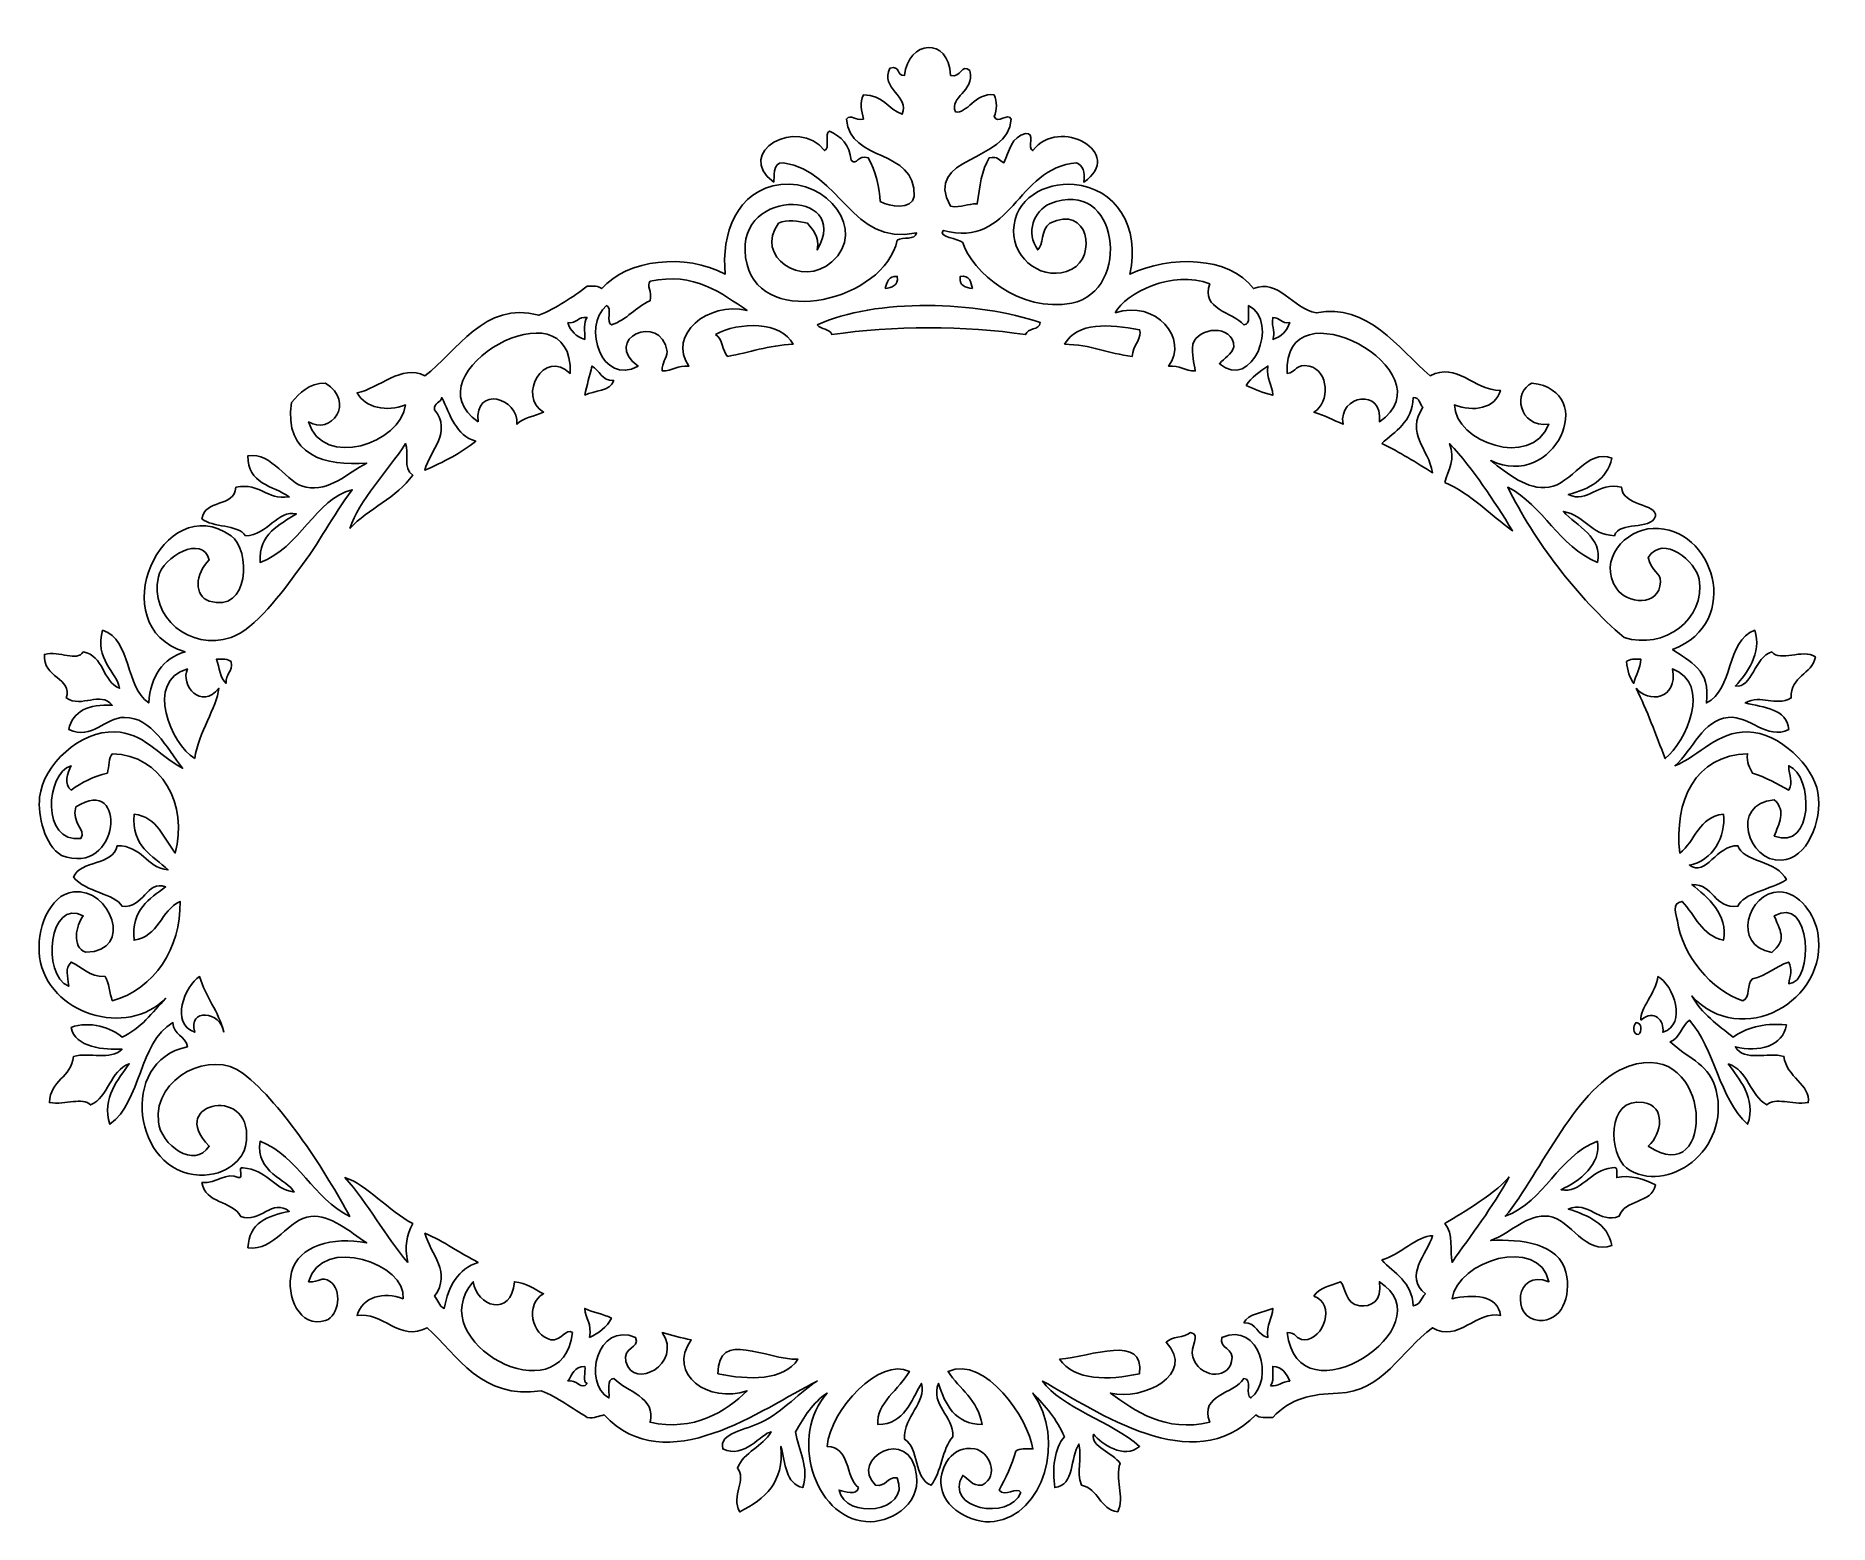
# Model space of a CAD drawing. Header units: centimetres. Extents: x -5.73 to 3.67, y 0.59 to 8.39.
import ezdxf

# ---------------------------------------------------------------- set-up
doc = ezdxf.new("R2010")
doc.units = ezdxf.units.CM
doc.header["$MEASUREMENT"] = 0
doc.layers.add('Layer 1', color=7, linetype='Continuous')

msp = doc.modelspace()

# ---------------------------------------------------------------- linework, layer by layer
at = {"layer": 'Layer 1', "color": 38}
for points, knots in [([(3.13944, 3.00548), (3.19299, 2.92661), (3.29028, 2.82779), (3.24104, 2.68798), (3.24104, 2.68798), (3.09208, 2.82268), (3.06906, 3.08327), (2.93624, 3.23411), (2.93624, 3.23411), (2.89436, 3.204), (2.88695, 3.13947), (2.83461, 3.11981), (2.83461, 3.11981), (2.94626, 3.02228), (3.04122, 3.00191), (3.07591, 2.86581), (3.07591, 2.86581), (3.15481, 2.55641), (2.81794, 2.30775), (2.60601, 2.45941), (2.60601, 2.45941), (2.51632, 2.5236), (2.49462, 2.83337), (2.69491, 2.80231), (2.69491, 2.80231), (2.81331, 2.78395), (2.79429, 2.6379), (2.72031, 2.57371), (2.72031, 2.57371), (3.07853, 2.3286), (3.0635, 3.14698), (2.61871, 2.99281), (2.61871, 2.99281), (2.34812, 2.89902), (2.15807, 2.43502), (1.97101, 2.20541), (1.97101, 2.20541), (2.18217, 2.28632), (2.24366, 2.51696), (2.45361, 2.59911), (2.45361, 2.59911), (2.47573, 2.47812), (2.3596, 2.38937), (2.26311, 2.34508), (2.26311, 2.34508), (2.36492, 2.31965), (2.41895, 2.4516), (2.52981, 2.45938), (2.52981, 2.45938), (2.56799, 2.47216), (2.55233, 2.4311), (2.55521, 2.40858), (2.55521, 2.40858), (2.6212, 2.42469), (2.70147, 2.3995), (2.75841, 2.37048), (2.75841, 2.37048), (2.74021, 2.27018), (2.59529, 2.29656), (2.56791, 2.20541), (2.56791, 2.20541), (2.46361, 2.16435), (2.40456, 2.2887), (2.30124, 2.24348), (2.30124, 2.24348), (2.40662, 2.20919), (2.50616, 2.16903), (2.52984, 2.05298), (2.52984, 2.05298), (2.39133, 1.99808), (2.31304, 2.19072), (2.19964, 2.20541), (2.19964, 2.20541), (2.08592, 2.22009), (2.00369, 2.12006), (1.89484, 2.07838), (1.89484, 2.07838), (2.05319, 2.08796), (2.25264, 2.062), (2.28854, 1.91331), (2.28854, 1.91331), (2.32024, 1.782), (2.26211, 1.65225), (2.14884, 1.65928), (2.14884, 1.65928), (1.9989, 1.66865), (2.02165, 1.93259), (2.19964, 1.86248), (2.19964, 1.86248), (2.14503, 2.10524), (1.72048, 1.97294), (1.69167, 1.77361), (1.69167, 1.77361), (1.79819, 1.79864), (1.93519, 1.79261), (1.94567, 1.68471), (1.94567, 1.68471), (1.82711, 1.71667), (1.71847, 1.53829), (1.59007, 1.62124), (1.59007, 1.62124), (1.42095, 1.5012), (1.33364, 1.28739), (1.09477, 1.27834), (1.09477, 1.27834), (0.95261, 1.27294), (0.84725, 1.25143), (0.75187, 1.15131), (0.75187, 1.15131), (0.71814, 1.15144), (0.67935, 1.14652), (0.66297, 1.16401), (0.66297, 1.16401), (0.33288, 0.82627), (-0.16914, 1.18179), (-0.4546, 1.34181), (-0.4546, 1.34181), (-0.36147, 1.20208), (-0.09069, 1.13004), (0.05337, 0.99891), (0.05337, 0.99891), (-0.02955, 0.92861), (-0.14393, 1.01277), (-0.1879, 1.06241), (-0.1879, 1.06241), (-0.20542, 0.99804), (-0.08347, 0.96385), (-0.04823, 0.90998), (-0.04823, 0.90998), (-0.07744, 0.83312), (-0.02204, 0.73414), (-0.0609, 0.65598), (-0.0609, 0.65598), (-0.157, 0.66995), (-0.15948, 0.77756), (-0.2514, 0.79568), (-0.2514, 0.79568), (-0.28035, 0.87024), (-0.24656, 0.92874), (-0.2641, 1.01158), (-0.2641, 1.01158), (-0.3122, 0.94117), (-0.28476, 0.79518), (-0.3911, 0.78295), (-0.3911, 0.78295), (-0.40348, 0.87831), (-0.39562, 0.98877), (-0.3403, 1.04965), (-0.3403, 1.04965), (-0.37991, 1.14128), (-0.44164, 1.21078), (-0.50537, 1.27828), (-0.50537, 1.27828), (-0.33085, 1.03452), (-0.45076, 0.63592), (-0.7086, 0.60518), (-0.7086, 0.60518), (-0.82361, 0.59145), (-0.98258, 0.67241), (-0.988, 0.80838), (-0.988, 0.80838), (-0.99112, 0.8868), (-0.93077, 1.00859), (-0.8102, 0.98621), (-0.8102, 0.98621), (-0.7349, 0.97221), (-0.67666, 0.84572), (-0.7721, 0.79571), (-0.7721, 0.79571), (-0.82856, 0.79005), (-0.8393, 0.83011), (-0.8737, 0.84651), (-0.8737, 0.84651), (-0.97676, 0.6717), (-0.627, 0.6055), (-0.5689, 0.75761), (-0.5689, 0.75761), (-0.58811, 0.79238), (-0.6546, 0.72938), (-0.6832, 0.77031), (-0.6832, 0.77031), (-0.64634, 0.83082), (-0.61867, 0.90051), (-0.5943, 0.97351), (-0.5943, 0.97351), (-0.57795, 0.991), (-0.53913, 0.9861), (-0.5054, 0.98621), (-0.5054, 0.98621), (-0.52884, 1.14345), (-0.75533, 1.47812), (-0.94993, 1.39258), (-0.94993, 1.39258), (-0.89122, 1.29889), (-0.79293, 1.24478), (-0.7721, 1.11318), (-0.7721, 1.11318), (-0.91564, 1.11781), (-0.96461, 1.217), (-1.00073, 1.32908), (-1.00073, 1.32908), (-1.04444, 1.21743), (-0.92218, 1.16221), (-0.92453, 1.04965), (-0.92453, 1.04965), (-0.98351, 0.98589), (-0.9843, 0.86389), (-1.0388, 0.79565), (-1.0388, 0.79565), (-1.13185, 0.8296), (-1.09905, 0.9894), (-1.1785, 1.03695), (-1.1785, 1.03695), (-1.18332, 1.16175), (-1.06309, 1.22435), (-1.0896, 1.32905), (-1.0896, 1.32905), (-1.14622, 1.2375), (-1.17413, 1.11725), (-1.3182, 1.11315), (-1.3182, 1.11315), (-1.33103, 1.22483), (-1.20147, 1.3001), (-1.1531, 1.39255), (-1.1531, 1.39255), (-1.30688, 1.46745), (-1.56633, 1.19562), (-1.5849, 0.99885), (-1.5849, 0.99885), (-1.46121, 0.99554), (-1.49068, 0.83907), (-1.4198, 0.78295), (-1.4198, 0.78295), (-1.42676, 0.73834), (-1.49346, 0.76255), (-1.5214, 0.77028), (-1.5214, 0.77028), (-1.49309, 0.6123), (-1.14307, 0.6505), (-1.2166, 0.83375), (-1.2166, 0.83375), (-1.27452, 0.84089), (-1.27031, 0.78586), (-1.3309, 0.79568), (-1.3309, 0.79568), (-1.47285, 0.93098), (-1.15041, 1.11905), (-1.115, 0.84645), (-1.115, 0.84645), (-1.09629, 0.68579), (-1.2593, 0.59494), (-1.3817, 0.60515), (-1.3817, 0.60515), (-1.65703, 0.62809), (-1.78106, 1.06037), (-1.5849, 1.27825), (-1.5849, 1.27825), (-1.65853, 1.22909), (-1.70581, 1.1536), (-1.75, 1.07502), (-1.75, 1.07502), (-1.73685, 0.98167), (-1.67496, 0.88592), (-1.7119, 0.78292), (-1.7119, 0.78292), (-1.80196, 0.80292), (-1.80405, 0.9109), (-1.8262, 0.99882), (-1.8262, 0.99882), (-1.81035, 0.80964), (-1.90883, 0.72508), (-2.0421, 0.65592), (-2.0421, 0.65592), (-2.09192, 0.73839), (-2.00225, 0.8315), (-2.0548, 0.88452), (-2.0548, 0.88452), (-2.01908, 0.97159), (-1.92243, 0.99768), (-1.877, 1.07502), (-1.877, 1.07502), (-1.92809, 1.07076), (-2.01842, 0.92892), (-2.131, 0.98615), (-2.131, 0.98615), (-2.15291, 1.07113), (-2.00993, 1.08547), (-1.9278, 1.12582), (-1.9278, 1.12582), (-1.81755, 1.18003), (-1.71941, 1.2914), (-1.6357, 1.34172), (-1.6357, 1.34172), (-1.92653, 1.19683), (-2.4272, 0.8152), (-2.7533, 1.16392), (-2.7533, 1.16392), (-2.78312, 1.15987), (-2.80098, 1.14384), (-2.8422, 1.15122), (-2.8422, 1.15122), (-2.9216, 1.19882), (-2.99283, 1.25459), (-3.0835, 1.29092), (-3.0835, 1.29092), (-3.39312, 1.24279), (-3.52289, 1.47568), (-3.6804, 1.62112), (-3.6804, 1.62112), (-3.82481, 1.54391), (-3.91826, 1.71031), (-4.0487, 1.68459), (-4.0487, 1.68459), (-4.01965, 1.78492), (-3.90926, 1.81096), (-3.8074, 1.77349), (-3.8074, 1.77349), (-3.78163, 1.9532), (-4.23386, 2.11224), (-4.3027, 1.86236), (-4.3027, 1.86236), (-4.24145, 1.85739), (-4.23933, 1.89564), (-4.1884, 1.86236), (-4.1884, 1.86236), (-4.12953, 1.82394), (-4.1389, 1.68382), (-4.2138, 1.65916), (-4.2138, 1.65916), (-4.34943, 1.6145), (-4.42324, 1.78886), (-4.3916, 1.91319), (-4.3916, 1.91319), (-4.3563, 2.05188), (-4.17652, 2.10144), (-3.9979, 2.06559), (-3.9979, 2.06559), (-4.0864, 2.12679), (-4.1888, 2.21352), (-4.29, 2.20529), (-4.29, 2.20529), (-4.40798, 2.19569), (-4.48092, 2.0213), (-4.6202, 2.04019), (-4.6202, 2.04019), (-4.61636, 2.17185), (-4.51754, 2.20847), (-4.4043, 2.23069), (-4.4043, 2.23069), (-4.49092, 2.30374), (-4.55794, 2.16566), (-4.6583, 2.20529), (-4.6583, 2.20529), (-4.70323, 2.28734), (-4.84594, 2.27165), (-4.8615, 2.38309), (-4.8615, 2.38309), (-4.78713, 2.37608), (-4.73085, 2.44185), (-4.671, 2.40849), (-4.671, 2.40849), (-4.63652, 2.39939), (-4.68008, 2.46839), (-4.6456, 2.45929), (-4.6456, 2.45929), (-4.52193, 2.45172), (-4.49164, 2.35076), (-4.3789, 2.33229), (-4.3789, 2.33229), (-4.40888, 2.39979), (-4.58422, 2.43169), (-4.5567, 2.59899), (-4.5567, 2.59899), (-4.35157, 2.51623), (-4.28148, 2.29848), (-4.0868, 2.20529), (-4.0868, 2.20529), (-4.20901, 2.42934), (-4.4329, 2.7893), (-4.6456, 2.95456), (-4.6456, 2.95456), (-4.81025, 3.08249), (-5.11547, 2.93617), (-5.0901, 2.70056), (-5.0901, 2.70056), (-5.07708, 2.57965), (-4.90031, 2.45156), (-4.8234, 2.57356), (-4.8234, 2.57356), (-5.05893, 2.80526), (-4.57078, 2.90445), (-4.6329, 2.57356), (-4.6329, 2.57356), (-4.64459, 2.51128), (-4.72884, 2.4164), (-4.8742, 2.42113), (-4.8742, 2.42113), (-5.21898, 2.43245), (-5.30462, 3.01872), (-4.9377, 3.09423), (-4.9377, 3.09423), (-4.94582, 3.15381), (-5.01308, 3.15432), (-5.0139, 3.22123), (-5.0139, 3.22123), (-5.19538, 3.11484), (-5.1772, 2.8088), (-5.3441, 2.68783), (-5.3441, 2.68783), (-5.39048, 2.82761), (-5.29671, 2.92508), (-5.2425, 3.00533), (-5.2425, 3.00533), (-5.34524, 2.96839), (-5.34889, 2.83232), (-5.4457, 2.78943), (-5.4457, 2.78943), (-5.48978, 2.83306), (-5.57265, 2.78782), (-5.6616, 2.80213), (-5.6616, 2.80213), (-5.65718, 2.9205), (-5.54592, 2.93199), (-5.5346, 3.04343), (-5.5346, 3.04343), (-5.44964, 3.06812), (-5.34344, 3.01975), (-5.2806, 3.0815), (-5.2806, 3.0815), (-5.37024, 3.07788), (-5.52873, 3.08883), (-5.5473, 3.1958), (-5.5473, 3.1958), (-5.45271, 3.2326), (-5.33148, 3.1935), (-5.2806, 3.145), (-5.2806, 3.145), (-5.18088, 3.18921), (-5.12214, 3.27441), (-5.052, 3.3482), (-5.052, 3.3482), (-5.25292, 3.14018), (-5.67023, 3.26396), (-5.7124, 3.5641), (-5.7124, 3.5641), (-5.73224, 3.70541), (-5.66327, 3.89099), (-5.5346, 3.907), (-5.5346, 3.907), (-5.34495, 3.92978), (-5.21091, 3.59629), (-5.4711, 3.5895), (-5.4711, 3.5895), (-5.54476, 3.61815), (-5.52285, 3.73073), (-5.4838, 3.78), (-5.4838, 3.78), (-5.66237, 3.87774), (-5.70629, 3.47134), (-5.56, 3.4117), (-5.56, 3.4117), (-5.56479, 3.46964), (-5.58111, 3.50041), (-5.5473, 3.5387), (-5.5473, 3.5387), (-5.48827, 3.51306), (-5.45652, 3.46015), (-5.3695, 3.4625), (-5.3695, 3.4625), (-5.34698, 3.42998), (-5.34698, 3.37492), (-5.3314, 3.3355), (-5.3314, 3.3355), (-5.11002, 3.39807), (-4.97186, 3.61053), (-4.9758, 3.8562), (-4.9758, 3.8562), (-5.07748, 3.80971), (-5.08798, 3.67205), (-5.2171, 3.653), (-5.2171, 3.653), (-5.2326, 3.8167), (-5.13685, 3.86909), (-5.052, 3.9324), (-5.052, 3.9324), (-5.1504, 3.97132), (-5.16651, 3.81847), (-5.2806, 3.8308), (-5.2806, 3.8308), (-5.31706, 3.8983), (-5.47322, 3.9042), (-5.5346, 3.9832), (-5.5346, 3.9832), (-5.49692, 4.07676), (-5.32899, 4.04003), (-5.306, 4.1483), (-5.306, 4.1483), (-5.1736, 4.14946), (-5.15646, 4.03538), (-5.0393, 4.0213), (-5.0393, 4.0213), (-5.11865, 4.09858), (-5.23223, 4.14163), (-5.2171, 4.3134), (-5.2171, 4.3134), (-5.09219, 4.29858), (-5.06396, 4.18714), (-5.0012, 4.1102), (-5.0012, 4.1102), (-4.93439, 4.36023), (-5.07012, 4.62458), (-5.3314, 4.6309), (-5.3314, 4.6309), (-5.35148, 4.60865), (-5.34841, 4.56322), (-5.3568, 4.5293), (-5.3568, 4.5293), (-5.43197, 4.51133), (-5.49383, 4.48006), (-5.5473, 4.4404), (-5.5473, 4.4404), (-5.58752, 4.4685), (-5.56807, 4.53142), (-5.5473, 4.5674), (-5.5473, 4.5674), (-5.68073, 4.5275), (-5.706, 4.16029), (-5.4965, 4.18643), (-5.4965, 4.18643), (-5.46721, 4.2349), (-5.54838, 4.26528), (-5.5219, 4.3515), (-5.5219, 4.3515), (-5.24893, 4.52914), (-5.28707, 3.9796), (-5.5981, 4.0975), (-5.5981, 4.0975), (-5.68719, 4.15243), (-5.72282, 4.30647), (-5.7124, 4.4023), (-5.7124, 4.4023), (-5.69354, 4.57576), (-5.49817, 4.75171), (-5.3187, 4.7452), (-5.3187, 4.7452), (-5.16582, 4.73967), (-5.10251, 4.63191), (-4.9631, 4.5547), (-4.9631, 4.5547), (-5.04914, 4.66254), (-5.12254, 4.82166), (-5.2679, 4.8214), (-5.2679, 4.8214), (-5.37183, 4.82121), (-5.4361, 4.69993), (-5.56, 4.7579), (-5.56, 4.7579), (-5.53891, 4.85535), (-5.4561, 4.89106), (-5.3314, 4.8849), (-5.3314, 4.8849), (-5.39591, 4.9624), (-5.49039, 4.86813), (-5.5727, 4.923), (-5.5727, 4.923), (-5.5382, 5.02733), (-5.69835, 5.02981), (-5.687, 5.1516), (-5.687, 5.1516), (-5.60712, 5.1715), (-5.51745, 5.11138), (-5.4838, 5.1643), (-5.4838, 5.1643), (-5.37521, 5.14588), (-5.38389, 5.01021), (-5.2933, 4.9738), (-5.2933, 4.9738), (-5.30499, 5.05442), (-5.42861, 5.1299), (-5.3822, 5.2786), (-5.3822, 5.2786), (-5.22827, 5.2251), (-5.26562, 4.98031), (-5.1409, 4.8976), (-5.1409, 4.8976), (-5.12897, 5.03807), (-5.06883, 5.13033), (-4.9504, 5.1643), (-4.9504, 5.1643), (-5.39223, 5.29953), (-5.06838, 6.02507), (-4.7091, 5.7739), (-4.7091, 5.7739), (-4.60477, 5.70098), (-4.612, 5.36321), (-4.8234, 5.431), (-4.8234, 5.431), (-4.90301, 5.45653), (-4.89915, 5.5743), (-4.8234, 5.6469), (-4.8234, 5.6469), (-4.85711, 5.78133), (-5.06687, 5.66471), (-5.0901, 5.558), (-5.0901, 5.558), (-5.13606, 5.34707), (-4.92603, 5.1689), (-4.7091, 5.2405), (-4.7091, 5.2405), (-4.58091, 5.28281), (-4.44034, 5.48013), (-4.3535, 5.5961), (-4.3535, 5.5961), (-4.24529, 5.74062), (-4.17893, 5.87164), (-4.0741, 6.0152), (-4.0741, 6.0152), (-4.26486, 5.96887), (-4.34961, 5.70654), (-4.5567, 5.6342), (-4.5567, 5.6342), (-4.56247, 5.78813), (-4.45613, 5.82994), (-4.3662, 5.8882), (-4.3662, 5.8882), (-4.4665, 5.91212), (-4.51585, 5.77551), (-4.6329, 5.7739), (-4.6329, 5.7739), (-4.67716, 5.83547), (-4.80424, 5.81422), (-4.8615, 5.8628), (-4.8615, 5.8628), (-4.84975, 5.96538), (-4.69084, 5.92077), (-4.6837, 6.0279), (-4.6837, 6.0279), (-4.54911, 6.05243), (-4.52979, 5.96167), (-4.4043, 5.9771), (-4.4043, 5.9771), (-4.48812, 6.03721), (-4.62507, 6.0442), (-4.6202, 6.193), (-4.6202, 6.193), (-4.49124, 6.21425), (-4.41901, 6.04676), (-4.3154, 6.0279), (-4.3154, 6.0279), (-4.19287, 6.0056), (-4.1017, 6.09899), (-3.9979, 6.1549), (-3.9979, 6.1549), (-4.21068, 6.13601), (-4.43531, 6.19461), (-4.3916, 6.4724), (-4.3916, 6.4724), (-4.34847, 6.52241), (-4.30498, 6.57204), (-4.2138, 6.574), (-4.2138, 6.574), (-4.05172, 6.47205), (-4.18885, 6.29834), (-4.3027, 6.3708), (-4.3027, 6.3708), (-4.22793, 6.12191), (-3.81806, 6.25687), (-3.7947, 6.4597), (-3.7947, 6.4597), (-3.894, 6.42234), (-4.00266, 6.44213), (-4.0487, 6.5232), (-4.0487, 6.5232), (-3.93093, 6.54535), (-3.816, 6.67626), (-3.6931, 6.6121), (-3.6931, 6.6121), (-3.52692, 6.73614), (-3.38065, 7.00765), (-3.0962, 6.9296), (-3.0962, 6.9296), (-2.99997, 6.96881), (-2.9193, 7.02366), (-2.8422, 7.082), (-2.8422, 7.082), (-2.8109, 7.08367), (-2.78103, 7.08393), (-2.766, 7.0693), (-2.766, 7.0693), (-2.63051, 7.22376), (-2.32671, 7.25628), (-2.1183, 7.1455), (-2.1183, 7.1455), (-2.13933, 7.35349), (-2.06128, 7.58733), (-1.8262, 7.6154), (-1.8262, 7.6154), (-1.58977, 7.6436), (-1.3708, 7.37627), (-1.5595, 7.209), (-1.5595, 7.209), (-1.71637, 7.06993), (-1.96765, 7.23866), (-1.8389, 7.4122), (-1.8389, 7.4122), (-1.79408, 7.43443), (-1.73439, 7.4222), (-1.6865, 7.4122), (-1.6865, 7.4122), (-1.65925, 7.37595), (-1.6235, 7.3482), (-1.6357, 7.2725), (-1.6357, 7.2725), (-1.4457, 7.59857), (-2.10639, 7.60439), (-2.004, 7.1963), (-2.004, 7.1963), (-1.91854, 6.85568), (-1.28576, 7.00601), (-1.2166, 7.3233), (-1.2166, 7.3233), (-1.18866, 7.34193), (-1.12196, 7.32179), (-1.115, 7.3614), (-1.115, 7.3614), (-1.46362, 7.2915), (-1.50672, 7.68054), (-1.8135, 7.7297), (-1.8135, 7.7297), (-1.87621, 7.73454), (-1.85814, 7.64456), (-1.8643, 7.6281), (-1.8643, 7.6281), (-2.0775, 7.78119), (-1.7369, 7.97571), (-1.5976, 7.7932), (-1.5976, 7.7932), (-1.56617, 7.80413), (-1.60133, 7.8816), (-1.5722, 7.8948), (-1.5722, 7.8948), (-1.51082, 7.86728), (-1.46615, 7.82307), (-1.4579, 7.7424), (-1.4579, 7.7424), (-1.42739, 7.71171), (-1.42427, 7.77325), (-1.369, 7.7551), (-1.369, 7.7551), (-1.32855, 7.69089), (-1.30947, 7.59206), (-1.3055, 7.5265), (-1.3055, 7.5265), (-1.25557, 7.49647), (-1.14254, 7.48327), (-1.1277, 7.5519), (-1.1277, 7.5519), (-1.12243, 7.81114), (-1.46195, 7.72565), (-1.4833, 7.9583), (-1.4833, 7.9583), (-1.45584, 7.98693), (-1.43999, 7.9478), (-1.3944, 7.9583), (-1.3944, 7.9583), (-1.40191, 8.0041), (-1.41583, 8.04347), (-1.3944, 8.0853), (-1.3944, 8.0853), (-1.29068, 8.08744), (-1.26647, 8.01005), (-1.1912, 7.9837), (-1.1912, 7.9837), (-1.14821, 8.07768), (-1.31087, 8.11906), (-1.2547, 8.225), (-1.2547, 8.225), (-1.19848, 8.24312), (-1.22147, 8.18203), (-1.1785, 8.1869), (-1.1785, 8.1869), (-1.15916, 8.37057), (-0.94794, 8.3946), (-0.9372, 8.1869), (-0.9372, 8.1869), (-0.88026, 8.17251), (-0.88047, 8.25347), (-0.8356, 8.2123), (-0.8356, 8.2123), (-0.81234, 8.09781), (-0.94376, 8.0781), (-0.9118, 7.9964), (-0.9118, 7.9964), (-0.85039, 7.98182), (-0.81089, 8.09848), (-0.7086, 8.0853), (-0.7086, 8.0853), (-0.69294, 8.0494), (-0.69294, 8.00693), (-0.7086, 7.971), (-0.7086, 7.971), (-0.6877, 7.92962), (-0.6397, 7.99423), (-0.6197, 7.9583), (-0.6197, 7.9583), (-0.62938, 7.72729), (-1.08748, 7.76812), (-0.9372, 7.5011), (-0.9372, 7.5011), (-0.87703, 7.49173), (-0.84989, 7.51539), (-0.7975, 7.5138), (-0.7975, 7.5138), (-0.78504, 7.60294), (-0.77406, 7.69356), (-0.73403, 7.7551), (-0.73403, 7.7551), (-0.69011, 7.76515), (-0.68043, 7.74097), (-0.65783, 7.7297), (-0.65783, 7.7297), (-0.62912, 7.78992), (-0.61801, 7.86768), (-0.54353, 7.8821), (-0.54353, 7.8821), (-0.49085, 7.89245), (-0.53715, 7.80381), (-0.50543, 7.7932), (-0.50543, 7.7932), (-0.36946, 7.97682), (-0.01558, 7.77812), (-0.23873, 7.6281), (-0.23873, 7.6281), (-0.22976, 7.68366), (-0.24537, 7.71462), (-0.27683, 7.7297), (-0.27683, 7.7297), (-0.59436, 7.702), (-0.6142, 7.27798), (-0.97533, 7.3741), (-0.97533, 7.3741), (-1.00645, 7.33801), (-0.89635, 7.3351), (-0.8737, 7.3106), (-0.8737, 7.3106), (-0.8257, 7.16034), (-0.57276, 6.93984), (-0.3022, 6.9931), (-0.3022, 6.9931), (0.01448, 7.05544), (-0.05198, 7.66342), (-0.4165, 7.5138), (-0.4165, 7.5138), (-0.50096, 7.47911), (-0.54458, 7.36166), (-0.47997, 7.2725), (-0.47997, 7.2725), (-0.44978, 7.29713), (-0.46536, 7.37714), (-0.4165, 7.4122), (-0.4165, 7.4122), (-0.21325, 7.51264), (-0.1698, 7.23705), (-0.3022, 7.1709), (-0.3022, 7.1709), (-0.44698, 7.09859), (-0.61073, 7.22247), (-0.60703, 7.3741), (-0.60703, 7.3741), (-0.60296, 7.53941), (-0.44452, 7.62855), (-0.28953, 7.6154), (-0.28953, 7.6154), (-0.07331, 7.59706), (0.05961, 7.39249), (0.00257, 7.1455), (0.00257, 7.1455), (0.2095, 7.24279), (0.52586, 7.24226), (0.65027, 7.0693), (0.65027, 7.0693), (0.78322, 7.12515), (0.85363, 6.96323), (0.98044, 6.9423), (0.98044, 6.9423), (1.2502, 6.99495), (1.40659, 6.75821), (1.57737, 6.6121), (1.57737, 6.6121), (1.71789, 6.68706), (1.80205, 6.53693), (1.94567, 6.5359), (1.94567, 6.5359), (1.91699, 6.43798), (1.80449, 6.42242), (1.70437, 6.4597), (1.70437, 6.4597), (1.70776, 6.26851), (2.10315, 6.11945), (2.19967, 6.3581), (2.19967, 6.3581), (2.03578, 6.34189), (2.01245, 6.53008), (2.1108, 6.574), (2.1108, 6.574), (2.46701, 6.53101), (2.22783, 6.00896), (1.8949, 6.1676), (1.8949, 6.1676), (1.98422, 6.09809), (2.08606, 6.01242), (2.1997, 6.0279), (2.1997, 6.0279), (2.31953, 6.04422), (2.40039, 6.23261), (2.5299, 6.1803), (2.5299, 6.1803), (2.50381, 6.06669), (2.41211, 6.01869), (2.3013, 5.9898), (2.3013, 5.9898), (2.40586, 5.94048), (2.45288, 6.05814), (2.5807, 6.0279), (2.5807, 6.0279), (2.58345, 5.92892), (2.76689, 5.94337), (2.7585, 5.8755), (2.7585, 5.8755), (2.72879, 5.79938), (2.57049, 5.85187), (2.5426, 5.7739), (2.5426, 5.7739), (2.41658, 5.77911), (2.38747, 5.88122), (2.2759, 5.9009), (2.2759, 5.9009), (2.34157, 5.82576), (2.48519, 5.76453), (2.45373, 5.6342), (2.45373, 5.6342), (2.24897, 5.71731), (2.17475, 5.93098), (1.98383, 6.0279), (1.98383, 6.0279), (2.1211, 5.7503), (2.34597, 5.45024), (2.5934, 5.2405), (2.5934, 5.2405), (2.80247, 5.1716), (3.02377, 5.33964), (2.98713, 5.5453), (2.98713, 5.5453), (2.97088, 5.63642), (2.80031, 5.78594), (2.72043, 5.6596), (2.72043, 5.6596), (2.73993, 5.57483), (2.78531, 5.58687), (2.7839, 5.5326), (2.7839, 5.5326), (2.78041, 5.3956), (2.60472, 5.41933), (2.5553, 5.4945), (2.5553, 5.4945), (2.45277, 5.6505), (2.60033, 5.80573), (2.7458, 5.812), (2.7458, 5.812), (3.05896, 5.82555), (3.22332, 5.32088), (2.8474, 5.177), (2.8474, 5.177), (2.93667, 5.11387), (3.04925, 5.07405), (3.0252, 4.8976), (3.0252, 4.8976), (3.16921, 4.96525), (3.12487, 5.22129), (3.27923, 5.2786), (3.27923, 5.2786), (3.31656, 5.15581), (3.23793, 5.05259), (3.1776, 4.9865), (3.1776, 4.9865), (3.26531, 4.97092), (3.27748, 5.14049), (3.3681, 5.1643), (3.3681, 5.1643), (3.41199, 5.11022), (3.52838, 5.18274), (3.59673, 5.1389), (3.59673, 5.1389), (3.57794, 5.04339), (3.4651, 5.0419), (3.4697, 4.923), (3.4697, 4.923), (3.38159, 4.87585), (3.31674, 4.94451), (3.2284, 4.8976), (3.2284, 4.8976), (3.32587, 4.87231), (3.44557, 4.86924), (3.45703, 4.7579), (3.45703, 4.7579), (3.34106, 4.70072), (3.25227, 4.83196), (3.13953, 4.8214), (3.13953, 4.8214), (3.00644, 4.80896), (2.95509, 4.6508), (2.8601, 4.5674), (2.8601, 4.5674), (2.99181, 4.62299), (3.08444, 4.74872), (3.2411, 4.7452), (3.2411, 4.7452), (3.41051, 4.74142), (3.58696, 4.56512), (3.6094, 4.4277), (3.6094, 4.4277), (3.6348, 4.27205), (3.55066, 4.07975), (3.4189, 4.0721), (3.4189, 4.0721), (3.24084, 4.06173), (3.14664, 4.36997), (3.38083, 4.3896), (3.38083, 4.3896), (3.44613, 4.32821), (3.40413, 4.26384), (3.38083, 4.1991), (3.38083, 4.1991), (3.5889, 4.1183), (3.58702, 4.51681), (3.45703, 4.5674), (3.45703, 4.5674), (3.45671, 4.51377), (3.48161, 4.48538), (3.45703, 4.4404), (3.45703, 4.4404), (3.39612, 4.47265), (3.33739, 4.50702), (3.26653, 4.5293), (3.26653, 4.5293), (3.25206, 4.55716), (3.23377, 4.58118), (3.24113, 4.6309), (3.24113, 4.6309), (2.96567, 4.62241), (2.85457, 4.38288), (2.88553, 4.1102), (2.88553, 4.1102), (2.96842, 4.17124), (2.98292, 4.30067), (3.11416, 4.3134), (3.11416, 4.3134), (3.12982, 4.19886), (3.05627, 4.0676), (2.93636, 4.0467), (2.93636, 4.0467), (3.02312, 3.9823), (3.07924, 4.15383), (3.19036, 4.1483), (3.19036, 4.1483), (3.21272, 4.06509), (3.39898, 4.0694), (3.44436, 3.9705), (3.44436, 3.9705), (3.36348, 3.91843), (3.21661, 3.89943), (3.19036, 3.8308), (3.19036, 3.8308), (3.05942, 3.81839), (3.06855, 3.94605), (2.94906, 3.9451), (2.94906, 3.9451), (3.02902, 3.88007), (3.14366, 3.78556), (3.11416, 3.653), (3.11416, 3.653), (3.0002, 3.67877), (2.96583, 3.78407), (2.89826, 3.8562), (2.89826, 3.8562), (2.83891, 3.8503), (2.86884, 3.78455), (2.87286, 3.7546), (2.87286, 3.7546), (2.89662, 3.57749), (3.05349, 3.38672), (3.21576, 3.3355), (3.21576, 3.3355), (3.25796, 3.34833), (3.23338, 3.42792), (3.26656, 3.44977), (3.26656, 3.44977), (3.3422, 3.46726), (3.38684, 3.51576), (3.45706, 3.53867), (3.45706, 3.53867), (3.4777, 3.49774), (3.46312, 3.46985), (3.45706, 3.42437), (3.45706, 3.42437), (3.59213, 3.43003), (3.57446, 3.89776), (3.38086, 3.77997), (3.38086, 3.77997), (3.42194, 3.6817), (3.4422, 3.65291), (3.36813, 3.58947), (3.36813, 3.58947), (3.15421, 3.62212), (3.24341, 3.90697), (3.40623, 3.90697), (3.40623, 3.90697), (3.51296, 3.90697), (3.59448, 3.78185), (3.60943, 3.69107), (3.60943, 3.69107), (3.66851, 3.33211), (3.20565, 3.07848), (2.94903, 3.3609), (2.94903, 3.3609), (2.99988, 3.26779), (3.08489, 3.20887), (3.16493, 3.145), (3.16493, 3.145), (3.23285, 3.19136), (3.31759, 3.22096), (3.44433, 3.2085), (3.44433, 3.2085), (3.42613, 3.09748), (3.30029, 3.06298), (3.17763, 3.0942), (3.17763, 3.0942), (3.22449, 3.01292), (3.34585, 3.06909), (3.43166, 3.0434), (3.43166, 3.0434), (3.44187, 2.93778), (3.57501, 2.89253), (3.55866, 2.8021), (3.55866, 2.8021), (3.46971, 2.78779), (3.38681, 2.83303), (3.34276, 2.7894), (3.34276, 2.7894), (3.25246, 2.83906), (3.2442, 2.97051), (3.13945, 3.00546), (3.13945, 3.00546), (3.13945, 3.00546), (3.13944, 3.00548), (3.13944, 3.00548)], [0, 0, 0, 0, 0.0034483, 0.0034483, 0.0034483, 0.0034483, 0.0068966, 0.0068966, 0.0068966, 0.0068966, 0.0103448, 0.0103448, 0.0103448, 0.0103448, 0.0137931, 0.0137931, 0.0137931, 0.0137931, 0.0172414, 0.0172414, 0.0172414, 0.0172414, 0.0206897, 0.0206897, 0.0206897, 0.0206897, 0.0241379, 0.0241379, 0.0241379, 0.0241379, 0.0275862, 0.0275862, 0.0275862, 0.0275862, 0.0310345, 0.0310345, 0.0310345, 0.0310345, 0.0344828, 0.0344828, 0.0344828, 0.0344828, 0.037931, 0.037931, 0.037931, 0.037931, 0.0413793, 0.0413793, 0.0413793, 0.0413793, 0.0448276, 0.0448276, 0.0448276, 0.0448276, 0.0482759, 0.0482759, 0.0482759, 0.0482759, 0.0517241, 0.0517241, 0.0517241, 0.0517241, 0.0551724, 0.0551724, 0.0551724, 0.0551724, 0.0586207, 0.0586207, 0.0586207, 0.0586207, 0.062069, 0.062069, 0.062069, 0.062069, 0.0655172, 0.0655172, 0.0655172, 0.0655172, 0.0689655, 0.0689655, 0.0689655, 0.0689655, 0.0724138, 0.0724138, 0.0724138, 0.0724138, 0.0758621, 0.0758621, 0.0758621, 0.0758621, 0.0793103, 0.0793103, 0.0793103, 0.0793103, 0.0827586, 0.0827586, 0.0827586, 0.0827586, 0.0862069, 0.0862069, 0.0862069, 0.0862069, 0.0896552, 0.0896552, 0.0896552, 0.0896552, 0.0931034, 0.0931034, 0.0931034, 0.0931034, 0.0965517, 0.0965517, 0.0965517, 0.0965517, 0.1, 0.1, 0.1, 0.1, 0.1034483, 0.1034483, 0.1034483, 0.1034483, 0.1068966, 0.1068966, 0.1068966, 0.1068966, 0.1103448, 0.1103448, 0.1103448, 0.1103448, 0.1137931, 0.1137931, 0.1137931, 0.1137931, 0.1172414, 0.1172414, 0.1172414, 0.1172414, 0.1206897, 0.1206897, 0.1206897, 0.1206897, 0.1241379, 0.1241379, 0.1241379, 0.1241379, 0.1275862, 0.1275862, 0.1275862, 0.1275862, 0.1310345, 0.1310345, 0.1310345, 0.1310345, 0.1344828, 0.1344828, 0.1344828, 0.1344828, 0.137931, 0.137931, 0.137931, 0.137931, 0.1413793, 0.1413793, 0.1413793, 0.1413793, 0.1448276, 0.1448276, 0.1448276, 0.1448276, 0.1482759, 0.1482759, 0.1482759, 0.1482759, 0.1517241, 0.1517241, 0.1517241, 0.1517241, 0.1551724, 0.1551724, 0.1551724, 0.1551724, 0.1586207, 0.1586207, 0.1586207, 0.1586207, 0.162069, 0.162069, 0.162069, 0.162069, 0.1655172, 0.1655172, 0.1655172, 0.1655172, 0.1689655, 0.1689655, 0.1689655, 0.1689655, 0.1724138, 0.1724138, 0.1724138, 0.1724138, 0.1758621, 0.1758621, 0.1758621, 0.1758621, 0.1793103, 0.1793103, 0.1793103, 0.1793103, 0.1827586, 0.1827586, 0.1827586, 0.1827586, 0.1862069, 0.1862069, 0.1862069, 0.1862069, 0.1896552, 0.1896552, 0.1896552, 0.1896552, 0.1931034, 0.1931034, 0.1931034, 0.1931034, 0.1965517, 0.1965517, 0.1965517, 0.1965517, 0.2, 0.2, 0.2, 0.2, 0.2034483, 0.2034483, 0.2034483, 0.2034483, 0.2068966, 0.2068966, 0.2068966, 0.2068966, 0.2103448, 0.2103448, 0.2103448, 0.2103448, 0.2137931, 0.2137931, 0.2137931, 0.2137931, 0.2172414, 0.2172414, 0.2172414, 0.2172414, 0.2206897, 0.2206897, 0.2206897, 0.2206897, 0.2241379, 0.2241379, 0.2241379, 0.2241379, 0.2275862, 0.2275862, 0.2275862, 0.2275862, 0.2310345, 0.2310345, 0.2310345, 0.2310345, 0.2344828, 0.2344828, 0.2344828, 0.2344828, 0.237931, 0.237931, 0.237931, 0.237931, 0.2413793, 0.2413793, 0.2413793, 0.2413793, 0.2448276, 0.2448276, 0.2448276, 0.2448276, 0.2482759, 0.2482759, 0.2482759, 0.2482759, 0.2517241, 0.2517241, 0.2517241, 0.2517241, 0.2551724, 0.2551724, 0.2551724, 0.2551724, 0.2586207, 0.2586207, 0.2586207, 0.2586207, 0.262069, 0.262069, 0.262069, 0.262069, 0.2655172, 0.2655172, 0.2655172, 0.2655172, 0.2689655, 0.2689655, 0.2689655, 0.2689655, 0.2724138, 0.2724138, 0.2724138, 0.2724138, 0.2758621, 0.2758621, 0.2758621, 0.2758621, 0.2793103, 0.2793103, 0.2793103, 0.2793103, 0.2827586, 0.2827586, 0.2827586, 0.2827586, 0.2862069, 0.2862069, 0.2862069, 0.2862069, 0.2896552, 0.2896552, 0.2896552, 0.2896552, 0.2931034, 0.2931034, 0.2931034, 0.2931034, 0.2965517, 0.2965517, 0.2965517, 0.2965517, 0.3, 0.3, 0.3, 0.3, 0.3034483, 0.3034483, 0.3034483, 0.3034483, 0.3068966, 0.3068966, 0.3068966, 0.3068966, 0.3103448, 0.3103448, 0.3103448, 0.3103448, 0.3137931, 0.3137931, 0.3137931, 0.3137931, 0.3172414, 0.3172414, 0.3172414, 0.3172414, 0.3206897, 0.3206897, 0.3206897, 0.3206897, 0.3241379, 0.3241379, 0.3241379, 0.3241379, 0.3275862, 0.3275862, 0.3275862, 0.3275862, 0.3310345, 0.3310345, 0.3310345, 0.3310345, 0.3344828, 0.3344828, 0.3344828, 0.3344828, 0.337931, 0.337931, 0.337931, 0.337931, 0.3413793, 0.3413793, 0.3413793, 0.3413793, 0.3448276, 0.3448276, 0.3448276, 0.3448276, 0.3482759, 0.3482759, 0.3482759, 0.3482759, 0.3517241, 0.3517241, 0.3517241, 0.3517241, 0.3551724, 0.3551724, 0.3551724, 0.3551724, 0.3586207, 0.3586207, 0.3586207, 0.3586207, 0.362069, 0.362069, 0.362069, 0.362069, 0.3655172, 0.3655172, 0.3655172, 0.3655172, 0.3689655, 0.3689655, 0.3689655, 0.3689655, 0.3724138, 0.3724138, 0.3724138, 0.3724138, 0.3758621, 0.3758621, 0.3758621, 0.3758621, 0.3793103, 0.3793103, 0.3793103, 0.3793103, 0.3827586, 0.3827586, 0.3827586, 0.3827586, 0.3862069, 0.3862069, 0.3862069, 0.3862069, 0.3896552, 0.3896552, 0.3896552, 0.3896552, 0.3931034, 0.3931034, 0.3931034, 0.3931034, 0.3965517, 0.3965517, 0.3965517, 0.3965517, 0.4, 0.4, 0.4, 0.4, 0.4034483, 0.4034483, 0.4034483, 0.4034483, 0.4068966, 0.4068966, 0.4068966, 0.4068966, 0.4103448, 0.4103448, 0.4103448, 0.4103448, 0.4137931, 0.4137931, 0.4137931, 0.4137931, 0.4172414, 0.4172414, 0.4172414, 0.4172414, 0.4206897, 0.4206897, 0.4206897, 0.4206897, 0.4241379, 0.4241379, 0.4241379, 0.4241379, 0.4275862, 0.4275862, 0.4275862, 0.4275862, 0.4310345, 0.4310345, 0.4310345, 0.4310345, 0.4344828, 0.4344828, 0.4344828, 0.4344828, 0.437931, 0.437931, 0.437931, 0.437931, 0.4413793, 0.4413793, 0.4413793, 0.4413793, 0.4448276, 0.4448276, 0.4448276, 0.4448276, 0.4482759, 0.4482759, 0.4482759, 0.4482759, 0.4517241, 0.4517241, 0.4517241, 0.4517241, 0.4551724, 0.4551724, 0.4551724, 0.4551724, 0.4586207, 0.4586207, 0.4586207, 0.4586207, 0.462069, 0.462069, 0.462069, 0.462069, 0.4655172, 0.4655172, 0.4655172, 0.4655172, 0.4689655, 0.4689655, 0.4689655, 0.4689655, 0.4724138, 0.4724138, 0.4724138, 0.4724138, 0.4758621, 0.4758621, 0.4758621, 0.4758621, 0.4793103, 0.4793103, 0.4793103, 0.4793103, 0.4827586, 0.4827586, 0.4827586, 0.4827586, 0.4862069, 0.4862069, 0.4862069, 0.4862069, 0.4896552, 0.4896552, 0.4896552, 0.4896552, 0.4931034, 0.4931034, 0.4931034, 0.4931034, 0.4965517, 0.4965517, 0.4965517, 0.4965517, 0.5, 0.5, 0.5, 0.5, 0.5034483, 0.5034483, 0.5034483, 0.5034483, 0.5068966, 0.5068966, 0.5068966, 0.5068966, 0.5103448, 0.5103448, 0.5103448, 0.5103448, 0.5137931, 0.5137931, 0.5137931, 0.5137931, 0.5172414, 0.5172414, 0.5172414, 0.5172414, 0.5206897, 0.5206897, 0.5206897, 0.5206897, 0.5241379, 0.5241379, 0.5241379, 0.5241379, 0.5275862, 0.5275862, 0.5275862, 0.5275862, 0.5310345, 0.5310345, 0.5310345, 0.5310345, 0.5344828, 0.5344828, 0.5344828, 0.5344828, 0.537931, 0.537931, 0.537931, 0.537931, 0.5413793, 0.5413793, 0.5413793, 0.5413793, 0.5448276, 0.5448276, 0.5448276, 0.5448276, 0.5482759, 0.5482759, 0.5482759, 0.5482759, 0.5517241, 0.5517241, 0.5517241, 0.5517241, 0.5551724, 0.5551724, 0.5551724, 0.5551724, 0.5586207, 0.5586207, 0.5586207, 0.5586207, 0.562069, 0.562069, 0.562069, 0.562069, 0.5655172, 0.5655172, 0.5655172, 0.5655172, 0.5689655, 0.5689655, 0.5689655, 0.5689655, 0.5724138, 0.5724138, 0.5724138, 0.5724138, 0.5758621, 0.5758621, 0.5758621, 0.5758621, 0.5793103, 0.5793103, 0.5793103, 0.5793103, 0.5827586, 0.5827586, 0.5827586, 0.5827586, 0.5862069, 0.5862069, 0.5862069, 0.5862069, 0.5896552, 0.5896552, 0.5896552, 0.5896552, 0.5931034, 0.5931034, 0.5931034, 0.5931034, 0.5965517, 0.5965517, 0.5965517, 0.5965517, 0.6, 0.6, 0.6, 0.6, 0.6034483, 0.6034483, 0.6034483, 0.6034483, 0.6068966, 0.6068966, 0.6068966, 0.6068966, 0.6103448, 0.6103448, 0.6103448, 0.6103448, 0.6137931, 0.6137931, 0.6137931, 0.6137931, 0.6172414, 0.6172414, 0.6172414, 0.6172414, 0.6206897, 0.6206897, 0.6206897, 0.6206897, 0.6241379, 0.6241379, 0.6241379, 0.6241379, 0.6275862, 0.6275862, 0.6275862, 0.6275862, 0.6310345, 0.6310345, 0.6310345, 0.6310345, 0.6344828, 0.6344828, 0.6344828, 0.6344828, 0.637931, 0.637931, 0.637931, 0.637931, 0.6413793, 0.6413793, 0.6413793, 0.6413793, 0.6448276, 0.6448276, 0.6448276, 0.6448276, 0.6482759, 0.6482759, 0.6482759, 0.6482759, 0.6517241, 0.6517241, 0.6517241, 0.6517241, 0.6551724, 0.6551724, 0.6551724, 0.6551724, 0.6586207, 0.6586207, 0.6586207, 0.6586207, 0.662069, 0.662069, 0.662069, 0.662069, 0.6655172, 0.6655172, 0.6655172, 0.6655172, 0.6689655, 0.6689655, 0.6689655, 0.6689655, 0.6724138, 0.6724138, 0.6724138, 0.6724138, 0.6758621, 0.6758621, 0.6758621, 0.6758621, 0.6793103, 0.6793103, 0.6793103, 0.6793103, 0.6827586, 0.6827586, 0.6827586, 0.6827586, 0.6862069, 0.6862069, 0.6862069, 0.6862069, 0.6896552, 0.6896552, 0.6896552, 0.6896552, 0.6931034, 0.6931034, 0.6931034, 0.6931034, 0.6965517, 0.6965517, 0.6965517, 0.6965517, 0.7, 0.7, 0.7, 0.7, 0.7034483, 0.7034483, 0.7034483, 0.7034483, 0.7068966, 0.7068966, 0.7068966, 0.7068966, 0.7103448, 0.7103448, 0.7103448, 0.7103448, 0.7137931, 0.7137931, 0.7137931, 0.7137931, 0.7172414, 0.7172414, 0.7172414, 0.7172414, 0.7206897, 0.7206897, 0.7206897, 0.7206897, 0.7241379, 0.7241379, 0.7241379, 0.7241379, 0.7275862, 0.7275862, 0.7275862, 0.7275862, 0.7310345, 0.7310345, 0.7310345, 0.7310345, 0.7344828, 0.7344828, 0.7344828, 0.7344828, 0.737931, 0.737931, 0.737931, 0.737931, 0.7413793, 0.7413793, 0.7413793, 0.7413793, 0.7448276, 0.7448276, 0.7448276, 0.7448276, 0.7482759, 0.7482759, 0.7482759, 0.7482759, 0.7517241, 0.7517241, 0.7517241, 0.7517241, 0.7551724, 0.7551724, 0.7551724, 0.7551724, 0.7586207, 0.7586207, 0.7586207, 0.7586207, 0.762069, 0.762069, 0.762069, 0.762069, 0.7655172, 0.7655172, 0.7655172, 0.7655172, 0.7689655, 0.7689655, 0.7689655, 0.7689655, 0.7724138, 0.7724138, 0.7724138, 0.7724138, 0.7758621, 0.7758621, 0.7758621, 0.7758621, 0.7793103, 0.7793103, 0.7793103, 0.7793103, 0.7827586, 0.7827586, 0.7827586, 0.7827586, 0.7862069, 0.7862069, 0.7862069, 0.7862069, 0.7896552, 0.7896552, 0.7896552, 0.7896552, 0.7931034, 0.7931034, 0.7931034, 0.7931034, 0.7965517, 0.7965517, 0.7965517, 0.7965517, 0.8, 0.8, 0.8, 0.8, 0.8034483, 0.8034483, 0.8034483, 0.8034483, 0.8068966, 0.8068966, 0.8068966, 0.8068966, 0.8103448, 0.8103448, 0.8103448, 0.8103448, 0.8137931, 0.8137931, 0.8137931, 0.8137931, 0.8172414, 0.8172414, 0.8172414, 0.8172414, 0.8206897, 0.8206897, 0.8206897, 0.8206897, 0.8241379, 0.8241379, 0.8241379, 0.8241379, 0.8275862, 0.8275862, 0.8275862, 0.8275862, 0.8310345, 0.8310345, 0.8310345, 0.8310345, 0.8344828, 0.8344828, 0.8344828, 0.8344828, 0.837931, 0.837931, 0.837931, 0.837931, 0.8413793, 0.8413793, 0.8413793, 0.8413793, 0.8448276, 0.8448276, 0.8448276, 0.8448276, 0.8482759, 0.8482759, 0.8482759, 0.8482759, 0.8517241, 0.8517241, 0.8517241, 0.8517241, 0.8551724, 0.8551724, 0.8551724, 0.8551724, 0.8586207, 0.8586207, 0.8586207, 0.8586207, 0.862069, 0.862069, 0.862069, 0.862069, 0.8655172, 0.8655172, 0.8655172, 0.8655172, 0.8689655, 0.8689655, 0.8689655, 0.8689655, 0.8724138, 0.8724138, 0.8724138, 0.8724138, 0.8758621, 0.8758621, 0.8758621, 0.8758621, 0.8793103, 0.8793103, 0.8793103, 0.8793103, 0.8827586, 0.8827586, 0.8827586, 0.8827586, 0.8862069, 0.8862069, 0.8862069, 0.8862069, 0.8896552, 0.8896552, 0.8896552, 0.8896552, 0.8931034, 0.8931034, 0.8931034, 0.8931034, 0.8965517, 0.8965517, 0.8965517, 0.8965517, 0.9, 0.9, 0.9, 0.9, 0.9034483, 0.9034483, 0.9034483, 0.9034483, 0.9068966, 0.9068966, 0.9068966, 0.9068966, 0.9103448, 0.9103448, 0.9103448, 0.9103448, 0.9137931, 0.9137931, 0.9137931, 0.9137931, 0.9172414, 0.9172414, 0.9172414, 0.9172414, 0.9206897, 0.9206897, 0.9206897, 0.9206897, 0.9241379, 0.9241379, 0.9241379, 0.9241379, 0.9275862, 0.9275862, 0.9275862, 0.9275862, 0.9310345, 0.9310345, 0.9310345, 0.9310345, 0.9344828, 0.9344828, 0.9344828, 0.9344828, 0.937931, 0.937931, 0.937931, 0.937931, 0.9413793, 0.9413793, 0.9413793, 0.9413793, 0.9448276, 0.9448276, 0.9448276, 0.9448276, 0.9482759, 0.9482759, 0.9482759, 0.9482759, 0.9517241, 0.9517241, 0.9517241, 0.9517241, 0.9551724, 0.9551724, 0.9551724, 0.9551724, 0.9586207, 0.9586207, 0.9586207, 0.9586207, 0.962069, 0.962069, 0.962069, 0.962069, 0.9655172, 0.9655172, 0.9655172, 0.9655172, 0.9689655, 0.9689655, 0.9689655, 0.9689655, 0.9724138, 0.9724138, 0.9724138, 0.9724138, 0.9758621, 0.9758621, 0.9758621, 0.9758621, 0.9793103, 0.9793103, 0.9793103, 0.9793103, 0.9827586, 0.9827586, 0.9827586, 0.9827586, 0.9862069, 0.9862069, 0.9862069, 0.9862069, 0.9896552, 0.9896552, 0.9896552, 0.9896552, 0.9931034, 0.9931034, 0.9931034, 0.9931034, 1, 1, 1, 1]), ([(-2.51206, 7.10758), (-2.5328, 7.08705), (-2.50074, 7.05448), (-2.51206, 7.00598), (-2.51206, 7.00598), (-2.58884, 6.9727), (-2.63229, 6.90607), (-2.71526, 6.87898), (-2.71526, 6.87898), (-2.74439, 6.89218), (-2.70923, 6.96965), (-2.74066, 6.98058), (-2.74066, 6.98058), (-2.8707, 6.87083), (-2.76492, 6.55616), (-2.57556, 6.66308), (-2.57556, 6.66308), (-2.77056, 6.80003), (-2.45578, 6.95211), (-2.42316, 6.73928), (-2.42316, 6.73928), (-2.42509, 6.6989), (-2.45195, 6.6834), (-2.44856, 6.63768), (-2.44856, 6.63768), (-2.39361, 6.63776), (-2.36797, 6.66715), (-2.30886, 6.66308), (-2.30886, 6.66308), (-2.42292, 6.82773), (-2.21075, 7.0014), (-2.00406, 6.95518), (-2.00406, 6.95518), (-2.13355, 7.0417), (-2.28396, 7.16034), (-2.51206, 7.10758)], [0, 0, 0, 0, 0.1, 0.1, 0.1, 0.1, 0.2, 0.2, 0.2, 0.2, 0.3, 0.3, 0.3, 0.3, 0.4, 0.4, 0.4, 0.4, 0.5, 0.5, 0.5, 0.5, 0.6, 0.6, 0.6, 0.6, 0.7, 0.7, 0.7, 0.7, 0.8, 0.8, 0.8, 0.8, 1, 1, 1, 1]), ([(-0.07366, 6.94248), (0.14015, 7.01281), (0.3129, 6.80566), (0.20577, 6.66308), (0.20577, 6.66308), (0.26488, 6.66715), (0.29052, 6.63776), (0.34544, 6.63768), (0.34544, 6.63768), (0.3392, 6.68224), (0.32652, 6.72036), (0.33277, 6.77738), (0.33277, 6.77738), (0.35939, 6.86816), (0.5419, 6.88591), (0.54867, 6.76468), (0.54867, 6.76468), (0.53631, 6.722), (0.49708, 6.70621), (0.47247, 6.67578), (0.47247, 6.67578), (0.64212, 6.52954), (0.79111, 6.89306), (0.62487, 6.98058), (0.62487, 6.98058), (0.62093, 6.94219), (0.63897, 6.88181), (0.59947, 6.87898), (0.59947, 6.87898), (0.54195, 6.94788), (0.37201, 6.95978), (0.42167, 7.09488), (0.42167, 7.09488), (0.22821, 7.17121), (-0.02055, 7.04561), (-0.07366, 6.94248)], [0, 0, 0, 0, 0.1, 0.1, 0.1, 0.1, 0.2, 0.2, 0.2, 0.2, 0.3, 0.3, 0.3, 0.3, 0.4, 0.4, 0.4, 0.4, 0.5, 0.5, 0.5, 0.5, 0.6, 0.6, 0.6, 0.6, 0.7, 0.7, 0.7, 0.7, 0.8, 0.8, 0.8, 0.8, 1, 1, 1, 1]), ([(-3.41376, 6.37098), (-3.43307, 6.56339), (-3.19976, 6.49742), (-3.21056, 6.35828), (-3.21056, 6.35828), (-3.17968, 6.39514), (-3.11497, 6.39813), (-3.07086, 6.42178), (-3.07086, 6.42178), (-3.21122, 6.50597), (-3.06753, 6.75799), (-2.93116, 6.62498), (-2.93116, 6.62498), (-2.91298, 7.12002), (-3.78725, 6.62445), (-3.41376, 6.37098)], [0, 0, 0, 0, 0.2, 0.2, 0.2, 0.2, 0.4, 0.4, 0.4, 0.4, 0.6, 0.6, 0.6, 0.6, 1, 1, 1, 1]), ([(-1.28016, 7.06948), (-1.24508, 7.07673), (-1.20896, 7.08292), (-1.21666, 7.13298), (-1.21666, 7.13298), (-1.26352, 7.13753), (-1.26974, 7.10139), (-1.28016, 7.06948)], [0, 0, 0, 0, 0.3333333, 0.3333333, 0.3333333, 0.3333333, 1, 1, 1, 1]), ([(-0.82296, 7.06948), (-0.83021, 7.10456), (-0.83643, 7.14071), (-0.88646, 7.13298), (-0.88646, 7.13298), (-0.89419, 7.08292), (-0.85804, 7.07673), (-0.82296, 7.06948)], [0, 0, 0, 0, 0.3333333, 0.3333333, 0.3333333, 0.3333333, 1, 1, 1, 1]), ([(0.82804, 6.62498), (0.87503, 6.62879), (0.87376, 6.68089), (0.94234, 6.66308), (0.94234, 6.66308), (1.04865, 6.6389), (1.05177, 6.47118), (0.96774, 6.42178), (0.96774, 6.42178), (1.02259, 6.40466), (1.06992, 6.38006), (1.12014, 6.35828), (1.12014, 6.35828), (1.0941, 6.51272), (1.33493, 6.55084), (1.31064, 6.37098), (1.31064, 6.37098), (1.69156, 6.633), (0.79851, 7.11277), (0.82804, 6.62498)], [0, 0, 0, 0, 0.1666667, 0.1666667, 0.1666667, 0.1666667, 0.3333333, 0.3333333, 0.3333333, 0.3333333, 0.5, 0.5, 0.5, 0.5, 0.6666667, 0.6666667, 0.6666667, 0.6666667, 1, 1, 1, 1]), ([(-1.63576, 6.87898), (-1.61917, 6.85324), (-1.56853, 6.86154), (-1.55956, 6.82818), (-1.55956, 6.82818), (-1.24299, 6.87565), (-0.85963, 6.87583), (-0.54356, 6.82818), (-0.54356, 6.82818), (-0.53464, 6.8658), (-0.47056, 6.84831), (-0.46736, 6.89168), (-0.46736, 6.89168), (-0.78864, 7.00267), (-1.33411, 7.02183), (-1.63576, 6.87898)], [0, 0, 0, 0, 0.2, 0.2, 0.2, 0.2, 0.4, 0.4, 0.4, 0.4, 0.6, 0.6, 0.6, 0.6, 1, 1, 1, 1]), ([(-2.94386, 6.89168), (-2.92994, 6.84633), (-2.90031, 6.8167), (-2.85496, 6.80278), (-2.85496, 6.80278), (-2.85237, 6.84252), (-2.86353, 6.89602), (-2.84226, 6.91708), (-2.84226, 6.91708), (-2.8928, 6.92528), (-2.89332, 6.88348), (-2.94386, 6.89168)], [0, 0, 0, 0, 0.25, 0.25, 0.25, 0.25, 0.5, 0.5, 0.5, 0.5, 1, 1, 1, 1]), ([(-2.16916, 6.82818), (-2.13098, 6.80709), (-2.13593, 6.74288), (-2.10566, 6.71388), (-2.10566, 6.71388), (-1.99078, 6.73446), (-1.89333, 6.77249), (-1.76276, 6.77738), (-1.76276, 6.77738), (-1.82171, 6.89769), (-2.04848, 6.89774), (-2.16916, 6.82818)], [0, 0, 0, 0, 0.25, 0.25, 0.25, 0.25, 0.5, 0.5, 0.5, 0.5, 1, 1, 1, 1]), ([(-0.34036, 6.77738), (-0.20132, 6.77672), (-0.1106, 6.72774), (0.01524, 6.71388), (0.01524, 6.71388), (0.01603, 6.76913), (0.07295, 6.81823), (0.05331, 6.85358), (0.05331, 6.85358), (-0.10443, 6.88356), (-0.27372, 6.89602), (-0.34036, 6.77738)], [0, 0, 0, 0, 0.25, 0.25, 0.25, 0.25, 0.5, 0.5, 0.5, 0.5, 1, 1, 1, 1]), ([(0.75184, 6.80278), (0.79719, 6.8167), (0.82682, 6.84633), (0.84074, 6.89168), (0.84074, 6.89168), (0.79428, 6.88332), (0.792, 6.91917), (0.75184, 6.91708), (0.75184, 6.91708), (0.74441, 6.85808), (0.7692, 6.8404), (0.75184, 6.80278)], [0, 0, 0, 0, 0.25, 0.25, 0.25, 0.25, 0.5, 0.5, 0.5, 0.5, 1, 1, 1, 1]), ([(-2.85496, 6.51068), (-2.80506, 6.53698), (-2.72097, 6.5291), (-2.70256, 6.58688), (-2.70256, 6.58688), (-2.7672, 6.58574), (-2.77601, 6.64043), (-2.81686, 6.66308), (-2.81686, 6.66308), (-2.82959, 6.61233), (-2.84268, 6.5619), (-2.85496, 6.51068)], [0, 0, 0, 0, 0.25, 0.25, 0.25, 0.25, 0.5, 0.5, 0.5, 0.5, 1, 1, 1, 1]), ([(0.61214, 6.56148), (0.6567, 6.54251), (0.6989, 6.52124), (0.75184, 6.51068), (0.75184, 6.51068), (0.75083, 6.56894), (0.71514, 6.59252), (0.72644, 6.66308), (0.72644, 6.66308), (0.68212, 6.63543), (0.64095, 6.60463), (0.61214, 6.56148)], [0, 0, 0, 0, 0.25, 0.25, 0.25, 0.25, 0.5, 0.5, 0.5, 0.5, 1, 1, 1, 1]), ([(-3.64236, 6.43448), (-3.54801, 6.31589), (-3.6662, 6.22366), (-3.69316, 6.11698), (-3.69316, 6.11698), (-3.59579, 6.15931), (-3.50396, 6.20718), (-3.42646, 6.26938), (-3.42646, 6.26938), (-3.53158, 6.29973), (-3.55947, 6.40728), (-3.60426, 6.49798), (-3.60426, 6.49798), (-3.60818, 6.46803), (-3.64837, 6.47435), (-3.64236, 6.43448)], [0, 0, 0, 0, 0.2, 0.2, 0.2, 0.2, 0.4, 0.4, 0.4, 0.4, 0.6, 0.6, 0.6, 0.6, 1, 1, 1, 1]), ([(1.32334, 6.25668), (1.41856, 6.21218), (1.50305, 6.15696), (1.59004, 6.10428), (1.59004, 6.10428), (1.56808, 6.23072), (1.44592, 6.3114), (1.53924, 6.44718), (1.53924, 6.44718), (1.52027, 6.46208), (1.52429, 6.49996), (1.48844, 6.49798), (1.48844, 6.49798), (1.48299, 6.36796), (1.39303, 6.32246), (1.32334, 6.25668)], [0, 0, 0, 0, 0.2, 0.2, 0.2, 0.2, 0.4, 0.4, 0.4, 0.4, 0.6, 0.6, 0.6, 0.6, 1, 1, 1, 1]), ([(-4.08686, 5.81218), (-3.98836, 5.9169), (-3.84056, 5.97228), (-3.75666, 6.09158), (-3.75666, 6.09158), (-3.81053, 6.12764), (-3.77415, 6.21083), (-3.79476, 6.25668), (-3.79476, 6.25668), (-3.88758, 6.1124), (-4.03786, 5.95797), (-4.08686, 5.81218)], [0, 0, 0, 0, 0.25, 0.25, 0.25, 0.25, 0.5, 0.5, 0.5, 0.5, 1, 1, 1, 1]), ([(1.65354, 6.05348), (1.79395, 5.99069), (1.89132, 5.88486), (2.00914, 5.79948), (2.00914, 5.79948), (1.90802, 5.96085), (1.80578, 6.12108), (1.67894, 6.25668), (1.67894, 6.25668), (1.7114, 6.17688), (1.67148, 6.11838), (1.65354, 6.05348)], [0, 0, 0, 0, 0.25, 0.25, 0.25, 0.25, 0.5, 0.5, 0.5, 0.5, 1, 1, 1, 1]), ([(-4.73456, 4.99938), (-4.74094, 5.05232), (-4.69744, 5.05539), (-4.70916, 5.11368), (-4.70916, 5.11368), (-4.72416, 5.12831), (-4.75406, 5.12805), (-4.78536, 5.12638), (-4.78536, 5.12638), (-4.7688, 5.08368), (-4.76853, 5.02467), (-4.73456, 4.99938)], [0, 0, 0, 0, 0.25, 0.25, 0.25, 0.25, 0.5, 0.5, 0.5, 0.5, 1, 1, 1, 1]), ([(2.60604, 5.11368), (2.61099, 5.0678), (2.62289, 5.02893), (2.64414, 4.99938), (2.64414, 4.99938), (2.65462, 5.04394), (2.67777, 5.07582), (2.68221, 5.12638), (2.68221, 5.12638), (2.65091, 5.12805), (2.62104, 5.12831), (2.60604, 5.11368)], [0, 0, 0, 0, 0.25, 0.25, 0.25, 0.25, 0.5, 0.5, 0.5, 0.5, 1, 1, 1, 1]), ([(-4.89966, 4.60568), (-4.88, 4.74273), (-4.78435, 4.87127), (-4.77266, 4.97398), (-4.77266, 4.97398), (-4.86449, 4.85713), (-4.97707, 4.99058), (-4.93776, 5.07558), (-4.93776, 5.07558), (-5.16472, 5.01137), (-5.02208, 4.68148), (-4.89966, 4.60568)], [0, 0, 0, 0, 0.25, 0.25, 0.25, 0.25, 0.5, 0.5, 0.5, 0.5, 1, 1, 1, 1]), ([(2.65684, 4.97398), (2.71431, 4.85788), (2.76003, 4.73003), (2.80924, 4.60568), (2.80924, 4.60568), (2.91785, 4.69326), (3.05615, 4.99636), (2.84734, 5.07558), (2.84734, 5.07558), (2.87807, 4.91102), (2.71523, 4.89642), (2.65684, 4.97398)], [0, 0, 0, 0, 0.25, 0.25, 0.25, 0.25, 0.5, 0.5, 0.5, 0.5, 1, 1, 1, 1]), ([(-4.74726, 3.17058), (-4.77486, 3.28266), (-4.84254, 3.3547), (-4.87426, 3.46268), (-4.87426, 3.46268), (-4.95213, 3.41352), (-5.02854, 3.21469), (-4.89966, 3.17058), (-4.89966, 3.17058), (-4.93922, 3.2996), (-4.76015, 3.28053), (-4.74726, 3.17058)], [0, 0, 0, 0, 0.25, 0.25, 0.25, 0.25, 0.5, 0.5, 0.5, 0.5, 1, 1, 1, 1]), ([(2.68224, 3.23408), (2.75086, 3.29501), (2.80632, 3.23142), (2.79654, 3.17058), (2.79654, 3.17058), (2.92714, 3.21159), (2.85276, 3.41894), (2.77114, 3.46268), (2.77114, 3.46268), (2.76093, 3.37531), (2.67504, 3.29652), (2.68224, 3.23408)], [0, 0, 0, 0, 0.25, 0.25, 0.25, 0.25, 0.5, 0.5, 0.5, 0.5, 1, 1, 1, 1]), ([(2.66954, 3.15791), (2.68682, 3.17408), (2.68915, 3.22011), (2.65684, 3.22138), (2.65684, 3.22138), (2.63954, 3.20521), (2.63723, 3.15915), (2.66954, 3.15791)], [0, 0, 0, 0, 0.3333333, 0.3333333, 0.3333333, 0.3333333, 1, 1, 1, 1]), ([(-3.78206, 1.96408), (-3.80122, 2.05182), (-3.78828, 2.10359), (-3.75666, 2.16728), (-3.75666, 2.16728), (-3.88215, 2.23234), (-3.99897, 2.37366), (-4.11226, 2.40858), (-4.11226, 2.40858), (-3.98992, 2.27266), (-3.90242, 2.10195), (-3.78206, 1.96408)], [0, 0, 0, 0, 0.25, 0.25, 0.25, 0.25, 0.5, 0.5, 0.5, 0.5, 1, 1, 1, 1]), ([(1.99063, 2.41223), (1.90326, 2.30737), (1.70714, 2.20311), (1.65354, 2.16728), (1.65354, 2.16728), (1.70114, 2.11682), (1.6786, 2.02112), (1.69164, 1.96408), (1.69164, 1.96408), (1.79099, 2.10603), (1.90689, 2.25465), (1.99063, 2.41223)], [0, 0, 0, 0, 0.25, 0.25, 0.25, 0.25, 0.5, 0.5, 0.5, 0.5, 1, 1, 1, 1]), ([(-3.64236, 1.78628), (-3.62334, 1.7672), (-3.61963, 1.73281), (-3.59156, 1.72281), (-3.59156, 1.72281), (-3.57005, 1.841), (-3.51885, 1.9295), (-3.41376, 1.96411), (-3.41376, 1.96411), (-3.50996, 2.01184), (-3.59153, 2.0742), (-3.69316, 2.11651), (-3.69316, 2.11651), (-3.66199, 2.00517), (-3.55124, 1.91236), (-3.64236, 1.78628)], [0, 0, 0, 0, 0.2, 0.2, 0.2, 0.2, 0.4, 0.4, 0.4, 0.4, 0.6, 0.6, 0.6, 0.6, 1, 1, 1, 1]), ([(1.32334, 1.97678), (1.38769, 1.90563), (1.48259, 1.86507), (1.48844, 1.73548), (1.48844, 1.73548), (1.52559, 1.74067), (1.52966, 1.77895), (1.55194, 1.79898), (1.55194, 1.79898), (1.43576, 1.88947), (1.56096, 2.00975), (1.59001, 2.10378), (1.59001, 2.10378), (1.50966, 2.10357), (1.41975, 2.00324), (1.32334, 1.97678)], [0, 0, 0, 0, 0.2, 0.2, 0.2, 0.2, 0.4, 0.4, 0.4, 0.4, 0.6, 0.6, 0.6, 0.6, 1, 1, 1, 1]), ([(-2.91846, 1.59578), (-2.95399, 1.62203), (-2.97598, 1.54987), (-3.03276, 1.55768), (-3.03276, 1.55768), (-3.13306, 1.58263), (-3.16918, 1.74609), (-3.07086, 1.79898), (-3.07086, 1.79898), (-3.11774, 1.82406), (-3.15973, 1.85404), (-3.22326, 1.86245), (-3.22326, 1.86245), (-3.23837, 1.67129), (-3.42585, 1.73347), (-3.43916, 1.86245), (-3.43916, 1.86245), (-3.7147, 1.54699), (-2.97024, 1.1494), (-2.91846, 1.59578)], [0, 0, 0, 0, 0.1666667, 0.1666667, 0.1666667, 0.1666667, 0.3333333, 0.3333333, 0.3333333, 0.3333333, 0.5, 0.5, 0.5, 0.5, 0.6666667, 0.6666667, 0.6666667, 0.6666667, 1, 1, 1, 1]), ([(0.96774, 1.78628), (1.08196, 1.7486), (1.02113, 1.55974), (0.91694, 1.55768), (0.91694, 1.55768), (0.87455, 1.55765), (0.87357, 1.59901), (0.82804, 1.59578), (0.82804, 1.59578), (0.87961, 1.11469), (1.67465, 1.6292), (1.31064, 1.86245), (1.31064, 1.86245), (1.33006, 1.75704), (1.26063, 1.73058), (1.20904, 1.73545), (1.20904, 1.73545), (1.12813, 1.74312), (1.13474, 1.83946), (1.10744, 1.86245), (1.10744, 1.86245), (1.05746, 1.84049), (0.99354, 1.83247), (0.96774, 1.78628)], [0, 0, 0, 0, 0.1428571, 0.1428571, 0.1428571, 0.1428571, 0.2857143, 0.2857143, 0.2857143, 0.2857143, 0.4285714, 0.4285714, 0.4285714, 0.4285714, 0.5714286, 0.5714286, 0.5714286, 0.5714286, 0.7142857, 0.7142857, 0.7142857, 0.7142857, 1, 1, 1, 1]), ([(-2.82956, 1.57041), (-2.78104, 1.59385), (-2.73846, 1.62322), (-2.71526, 1.67201), (-2.71526, 1.67201), (-2.75767, 1.6931), (-2.81255, 1.70172), (-2.85496, 1.72281), (-2.85496, 1.72281), (-2.85168, 1.6668), (-2.81599, 1.6432), (-2.82956, 1.57041)], [0, 0, 0, 0, 0.25, 0.25, 0.25, 0.25, 0.5, 0.5, 0.5, 0.5, 1, 1, 1, 1]), ([(0.59944, 1.64658), (0.67146, 1.65087), (0.66786, 1.57953), (0.72644, 1.57038), (0.72644, 1.57038), (0.71514, 1.64094), (0.75083, 1.66452), (0.75184, 1.72278), (0.75184, 1.72278), (0.70085, 1.69757), (0.62471, 1.69749), (0.59944, 1.64658)], [0, 0, 0, 0, 0.25, 0.25, 0.25, 0.25, 0.5, 0.5, 0.5, 0.5, 1, 1, 1, 1]), ([(-2.63906, 1.44338), (-2.65967, 1.52358), (-2.56418, 1.50818), (-2.58826, 1.57041), (-2.58826, 1.57041), (-2.78826, 1.65566), (-2.86959, 1.3308), (-2.72796, 1.25291), (-2.72796, 1.25291), (-2.72402, 1.29127), (-2.74206, 1.35165), (-2.70256, 1.35451), (-2.70256, 1.35451), (-2.63451, 1.28532), (-2.47827, 1.25693), (-2.51206, 1.12588), (-2.51206, 1.12588), (-2.28555, 1.07484), (-2.11235, 1.18197), (-2.00406, 1.29098), (-2.00406, 1.29098), (-2.20332, 1.22084), (-2.42713, 1.37739), (-2.29616, 1.55768), (-2.29616, 1.55768), (-2.3486, 1.56874), (-2.40035, 1.58049), (-2.44856, 1.59578), (-2.44856, 1.59578), (-2.33876, 1.43206), (-2.60001, 1.29143), (-2.63906, 1.44338)], [0, 0, 0, 0, 0.1111111, 0.1111111, 0.1111111, 0.1111111, 0.2222222, 0.2222222, 0.2222222, 0.2222222, 0.3333333, 0.3333333, 0.3333333, 0.3333333, 0.4444444, 0.4444444, 0.4444444, 0.4444444, 0.5555556, 0.5555556, 0.5555556, 0.5555556, 0.6666667, 0.6666667, 0.6666667, 0.6666667, 0.7777778, 0.7777778, 0.7777778, 0.7777778, 1, 1, 1, 1]), ([(-2.15646, 1.37988), (-1.9957, 1.3463), (-1.81184, 1.3412), (-1.73736, 1.45608), (-1.73736, 1.45608), (-1.90114, 1.45084), (-2.15813, 1.61576), (-2.15646, 1.37988)], [0, 0, 0, 0, 0.3333333, 0.3333333, 0.3333333, 0.3333333, 1, 1, 1, 1]), ([(0.53594, 1.44338), (0.51028, 1.34112), (0.36351, 1.3639), (0.33274, 1.46878), (0.33274, 1.46878), (0.3111, 1.5199), (0.38238, 1.58538), (0.32004, 1.59581), (0.32004, 1.59581), (0.28758, 1.56898), (0.22138, 1.57597), (0.19304, 1.54498), (0.19304, 1.54498), (0.35097, 1.3753), (0.07207, 1.23769), (-0.09906, 1.27831), (-0.09906, 1.27831), (0.02625, 1.18504), (0.18942, 1.07088), (0.42167, 1.12588), (0.42167, 1.12588), (0.3664, 1.2746), (0.54954, 1.27111), (0.59947, 1.35451), (0.59947, 1.35451), (0.64956, 1.35803), (0.60315, 1.26503), (0.63754, 1.25291), (0.63754, 1.25291), (0.7602, 1.34885), (0.68593, 1.65465), (0.48514, 1.57041), (0.48514, 1.57041), (0.46598, 1.50926), (0.55436, 1.51678), (0.53594, 1.44338)], [0, 0, 0, 0, 0.1, 0.1, 0.1, 0.1, 0.2, 0.2, 0.2, 0.2, 0.3, 0.3, 0.3, 0.3, 0.4, 0.4, 0.4, 0.4, 0.5, 0.5, 0.5, 0.5, 0.6, 0.6, 0.6, 0.6, 0.7, 0.7, 0.7, 0.7, 0.8, 0.8, 0.8, 0.8, 1, 1, 1, 1]), ([(-0.36576, 1.45608), (-0.28832, 1.34416), (-0.10996, 1.34376), (0.05334, 1.37988), (0.05334, 1.37988), (0.08189, 1.59059), (-0.19992, 1.47039), (-0.36576, 1.45608)], [0, 0, 0, 0, 0.3333333, 0.3333333, 0.3333333, 0.3333333, 1, 1, 1, 1]), ([(-2.94386, 1.34178), (-2.89888, 1.35612), (-2.8716, 1.28839), (-2.84226, 1.32911), (-2.84226, 1.32911), (-2.87065, 1.33456), (-2.84739, 1.39168), (-2.85496, 1.41798), (-2.85496, 1.41798), (-2.91245, 1.42047), (-2.91965, 1.37263), (-2.94386, 1.34178)], [0, 0, 0, 0, 0.25, 0.25, 0.25, 0.25, 0.5, 0.5, 0.5, 0.5, 1, 1, 1, 1]), ([(0.73914, 1.31638), (0.78486, 1.31299), (0.80031, 1.33985), (0.84074, 1.34178), (0.84074, 1.34178), (0.82397, 1.38004), (0.80444, 1.41555), (0.75184, 1.41798), (0.75184, 1.41798), (0.75031, 1.38139), (0.75877, 1.33485), (0.73914, 1.31638)], [0, 0, 0, 0, 0.25, 0.25, 0.25, 0.25, 0.5, 0.5, 0.5, 0.5, 1, 1, 1, 1])]:
    msp.add_open_spline(points, degree=3, knots=knots, dxfattribs=at)

doc.saveas('drawing.dxf')
